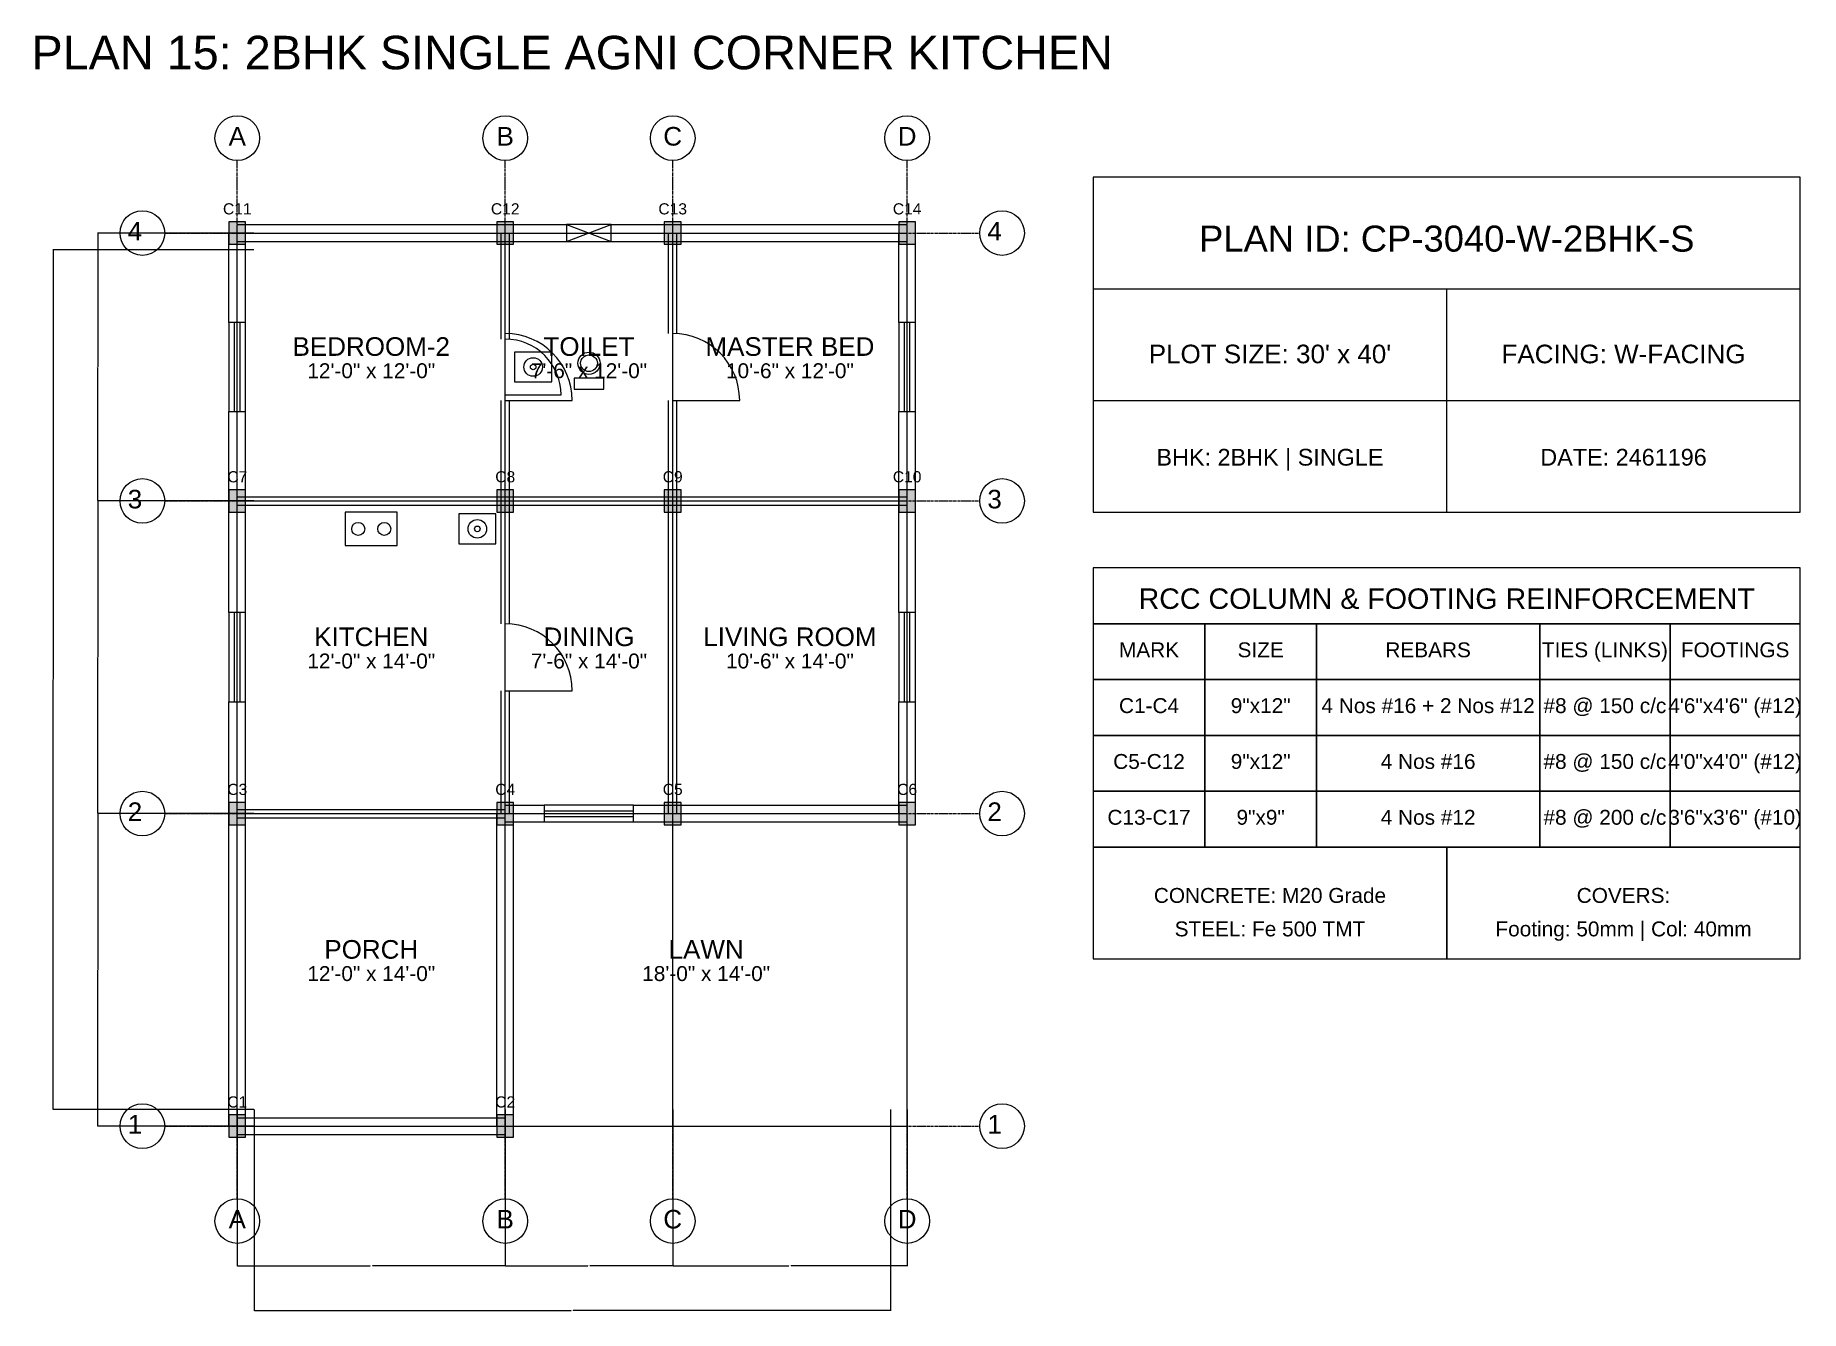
# Model space of a CAD drawing. Header units: inches. Extents: x -134 to 23580, y -99 to 23207.
# Drawn here: x 9891 to 10840, y 2401 to 3086 of the extents above; entities that cross this region are included whole.
import ezdxf
from ezdxf.enums import TextEntityAlignment as Align

# ---------------------------------------------------------------- set-up
doc = ezdxf.new("R2010")
doc.units = ezdxf.units.IN
doc.header["$MEASUREMENT"] = 0
doc.linetypes.add('CENTER', pattern=[2, 1.25, -0.25, 0.25, -0.25])
for name, color, linetype in [('A-COL-HATCH', 251, 'Continuous'), ('A-COLUMN', 1, 'Continuous'), ('A-DIM', 5, 'Continuous'), ('A-DOOR', 30, 'Continuous'), ('A-FIXTURE', 8, 'Continuous'), ('A-TEXT', 2, 'Continuous'), ('A-WALL-EXT', 7, 'Continuous'), ('A-WALL-INT', 9, 'Continuous'), ('A-WINDOW', 4, 'Continuous'), ('S-BEAM-FRAMING', 2, 'Continuous'), ('S-BUBBLE', 4, 'Continuous'), ('S-GRID-CENTER', 8, 'CENTER'), ('S-TABLE', 7, 'Continuous'), ('S-TEXT', 3, 'Continuous')]:
    doc.layers.add(name, color=color, linetype=linetype)
doc.styles.get("Standard").update_dxf_attribs({"font": 'arial.ttf'})
doc.dimstyles.get("Standard").update_dxf_attribs({"dimtxt": 0.18, "dimasz": 0.18, "dimexe": 0.18, "dimexo": 0.0625, "dimgap": 0.09, "dimtad": 0, "dimtih": 1, "dimtoh": 1, "dimdec": 4, "dimzin": 0, "dimdsep": 46, "dimtxsty": 'Standard', "dimcen": 0.09, "dimadec": 0, "dimazin": 0, "dimtfac": 1, "dimtdec": 4, "dimtofl": 0, "dimtmove": 0, "dimatfit": 3, "dimfxl": 1, "dimtolj": 1, "dimtzin": 0, "dimarcsym": 0})

msp = doc.modelspace()

# ---------------------------------------------------------------- texts
at = {"layer": 'A-TEXT'}
for s, height, p in [('PLAN 15: 2BHK SINGLE AGNI CORNER KITCHEN', 18, (10180, 3068)), ('C11', 6, (10000, 2990)), ('C12', 6, (10144, 2990)), ('C13', 6, (10234, 2990)), ('C14', 6, (10360, 2990)), ('PLAN ID: CP-3040-W-2BHK-S', 14, (10650, 2970)), ('BEDROOM-2', 10, (10072, 2914)), ('TOILET', 10, (10189, 2914)), ('MASTER BED', 10, (10297, 2914)), ("PLOT SIZE: 30' x 40'", 10, (10555, 2910)), ('FACING: W-FACING', 10, (10745, 2910)), ('12\'-0" x 12\'-0"', 8, (10072, 2902)), ('7\'-6" x 12\'-0"', 8, (10189, 2902)), ('10\'-6" x 12\'-0"', 8, (10297, 2902)), ('BHK: 2BHK | SINGLE', 9, (10555, 2855)), ('DATE: 2461196', 9, (10745, 2855)), ('C7', 6, (10000, 2846)), ('C8', 6, (10144, 2846)), ('C9', 6, (10234, 2846)), ('C10', 6, (10360, 2846)), ('KITCHEN', 10, (10072, 2758)), ('DINING', 10, (10189, 2758)), ('LIVING ROOM', 10, (10297, 2758)), ('12\'-0" x 14\'-0"', 8, (10072, 2746)), ('7\'-6" x 14\'-0"', 8, (10189, 2746)), ('10\'-6" x 14\'-0"', 8, (10297, 2746)), ('C3', 6, (10000, 2678)), ('C4', 6, (10144, 2678)), ('C5', 6, (10234, 2678)), ('C6', 6, (10360, 2678)), ('PORCH', 10, (10072, 2590)), ('LAWN', 10, (10252, 2590)), ('12\'-0" x 14\'-0"', 8, (10072, 2578)), ('18\'-0" x 14\'-0"', 8, (10252, 2578)), ('C1', 6, (10000, 2510)), ('C2', 6, (10144, 2510))]:
    msp.add_text(s, height=height, dxfattribs=at).set_placement(p, align=Align.CENTER)
at = {"layer": 'S-TEXT'}
for s, height, p in [('A', 10, (10000, 3027)), ('B', 10, (10144, 3027)), ('C', 10, (10234, 3027)), ('D', 10, (10360, 3027)), ('4', 10, (9945, 2976)), ('4', 10, (10407, 2976)), ('3', 10, (9945, 2832)), ('3', 10, (10407, 2832)), ('RCC COLUMN & FOOTING REINFORCEMENT', 11, (10650, 2778)), ('MARK', 8, (10490, 2752)), ('SIZE', 8, (10550, 2752)), ('REBARS', 8, (10640, 2752)), ('TIES (LINKS)', 8, (10735, 2752)), ('FOOTINGS', 8, (10805, 2752)), ('C1-C4', 8, (10490, 2722)), ('9"x12"', 8, (10550, 2722)), ('4 Nos #16 + 2 Nos #12', 8, (10640, 2722)), ('#8 @ 150 c/c', 8, (10735, 2722)), ('4\'6"x4\'6" (#12)', 8, (10805, 2722)), ('C5-C12', 8, (10490, 2692)), ('9"x12"', 8, (10550, 2692)), ('4 Nos #16', 8, (10640, 2692)), ('#8 @ 150 c/c', 8, (10735, 2692)), ('4\'0"x4\'0" (#12)', 8, (10805, 2692)), ('2', 10, (9945, 2664)), ('2', 10, (10407, 2664)), ('C13-C17', 8, (10490, 2662)), ('9"x9"', 8, (10550, 2662)), ('4 Nos #12', 8, (10640, 2662)), ('#8 @ 200 c/c', 8, (10735, 2662)), ('3\'6"x3\'6" (#10)', 8, (10805, 2662)), ('CONCRETE: M20 Grade', 8, (10555, 2620)), ('COVERS:', 8, (10745, 2620)), ('STEEL: Fe 500 TMT', 8, (10555, 2602)), ('Footing: 50mm | Col: 40mm', 8, (10745, 2602)), ('1', 10, (9945, 2496)), ('1', 10, (10407, 2496)), ('A', 10, (10000, 2445)), ('B', 10, (10144, 2445)), ('C', 10, (10234, 2445)), ('D', 10, (10360, 2445))]:
    msp.add_text(s, height=height, dxfattribs=at).set_placement(p, align=Align.CENTER)

# ---------------------------------------------------------------- blocks, each defined once
blk = doc.blocks.new('*D163')
at = {"layer": 'A-DIM', "color": 0, "lineweight": -2, "transparency": 16777216}
for p, q in [((10000, 2508.94), (10000, 2424.82)), ((10144, 2508.94), (10144, 2424.82)), ((10000.18, 2425), (10071.41, 2425)), ((10143.82, 2425), (10072.59, 2425))]:
    blk.add_line(p, q, dxfattribs=at)
at = {"layer": 'A-DIM', "color": 0, "transparency": 16777216}
for points in [[(10000.18, 2425.03), (10000.18, 2424.97), (10000, 2425)], [(10143.82, 2425.03), (10143.82, 2424.97), (10144, 2425)]]:
    blk.add_solid(points, dxfattribs=at)
at = {"layer": 'Defpoints', "color": 0, "transparency": 16777216}
for p in [(10000, 2509), (10144, 2509), (10144, 2425)]:
    blk.add_point(p, dxfattribs=at)
at = {"layer": 'A-DIM', "color": 0, "transparency": 16777216, "insert": (10072, 2425), "char_height": 0.18, "attachment_point": 5}
blk.add_mtext('\\A1;144.0000', dxfattribs=at)
blk = doc.blocks.new('*D164')
at = {"layer": 'A-DIM', "color": 0, "lineweight": -2, "transparency": 16777216}
for p, q in [((10144, 2508.94), (10144, 2424.82)), ((10234, 2508.94), (10234, 2424.82)), ((10144.18, 2425), (10188.47, 2425)), ((10233.82, 2425), (10189.53, 2425))]:
    blk.add_line(p, q, dxfattribs=at)
at = {"layer": 'A-DIM', "color": 0, "transparency": 16777216}
for points in [[(10144.18, 2425.03), (10144.18, 2424.97), (10144, 2425)], [(10233.82, 2425.03), (10233.82, 2424.97), (10234, 2425)]]:
    blk.add_solid(points, dxfattribs=at)
at = {"layer": 'Defpoints', "color": 0, "transparency": 16777216}
for p in [(10144, 2509), (10234, 2509), (10234, 2425)]:
    blk.add_point(p, dxfattribs=at)
at = {"layer": 'A-DIM', "color": 0, "transparency": 16777216, "insert": (10189, 2425), "char_height": 0.18, "attachment_point": 5}
blk.add_mtext('\\A1;90.0000', dxfattribs=at)
blk = doc.blocks.new('*D165')
at = {"layer": 'A-DIM', "color": 0, "lineweight": -2, "transparency": 16777216}
for p, q in [((10234, 2508.94), (10234, 2424.82)), ((10360, 2508.94), (10360, 2424.82)), ((10234.18, 2425), (10296.41, 2425)), ((10359.82, 2425), (10297.59, 2425))]:
    blk.add_line(p, q, dxfattribs=at)
at = {"layer": 'A-DIM', "color": 0, "transparency": 16777216}
for points in [[(10234.18, 2425.03), (10234.18, 2424.97), (10234, 2425)], [(10359.82, 2425.03), (10359.82, 2424.97), (10360, 2425)]]:
    blk.add_solid(points, dxfattribs=at)
at = {"layer": 'Defpoints', "color": 0, "transparency": 16777216}
for p in [(10234, 2509), (10360, 2509), (10360, 2425)]:
    blk.add_point(p, dxfattribs=at)
at = {"layer": 'A-DIM', "color": 0, "transparency": 16777216, "insert": (10297, 2425), "char_height": 0.18, "attachment_point": 5}
blk.add_mtext('\\A1;126.0000', dxfattribs=at)
blk = doc.blocks.new('*D166')
at = {"layer": 'A-DIM', "color": 0, "lineweight": -2, "transparency": 16777216}
for p, q in [((10009, 2508.94), (10009, 2400.82)), ((10351, 2508.94), (10351, 2400.82)), ((10009.18, 2401), (10179.4, 2401)), ((10350.82, 2401), (10180.6, 2401))]:
    blk.add_line(p, q, dxfattribs=at)
at = {"layer": 'A-DIM', "color": 0, "transparency": 16777216}
for points in [[(10009.18, 2401.03), (10009.18, 2400.97), (10009, 2401)], [(10350.82, 2401.03), (10350.82, 2400.97), (10351, 2401)]]:
    blk.add_solid(points, dxfattribs=at)
at = {"layer": 'Defpoints', "color": 0, "transparency": 16777216}
for p in [(10009, 2509), (10351, 2509), (10351, 2401)]:
    blk.add_point(p, dxfattribs=at)
at = {"layer": 'A-DIM', "color": 0, "transparency": 16777216, "insert": (10180, 2401), "char_height": 0.18, "attachment_point": 5}
blk.add_mtext('\\A1;342.0000', dxfattribs=at)
blk = doc.blocks.new('*D167')
at = {"layer": 'A-DIM', "color": 0, "lineweight": -2, "transparency": 16777216}
for p, q in [((10008.94, 2668), (9924.82, 2668)), ((9925, 2667.82), (9925, 2584.18)), ((9925, 2500.18), (9925, 2583.82)), ((10008.94, 2500), (9924.82, 2500))]:
    blk.add_line(p, q, dxfattribs=at)
at = {"layer": 'A-DIM', "color": 0, "transparency": 16777216}
for points in [[(9924.97, 2667.82), (9925.03, 2667.82), (9925, 2668)], [(9924.97, 2500.18), (9925.03, 2500.18), (9925, 2500)]]:
    blk.add_solid(points, dxfattribs=at)
at = {"layer": 'Defpoints', "color": 0, "transparency": 16777216}
for p in [(9925, 2668), (10009, 2668), (10009, 2500)]:
    blk.add_point(p, dxfattribs=at)
at = {"layer": 'A-DIM', "color": 0, "transparency": 16777216, "insert": (9925, 2584), "char_height": 0.18, "attachment_point": 5}
blk.add_mtext('\\A1;168.0000', dxfattribs=at)
blk = doc.blocks.new('*D168')
at = {"layer": 'A-DIM', "color": 0, "lineweight": -2, "transparency": 16777216}
for p, q in [((10008.94, 2836), (9924.82, 2836)), ((9925, 2835.82), (9925, 2752.18)), ((9925, 2668.18), (9925, 2751.82)), ((10008.94, 2668), (9924.82, 2668))]:
    blk.add_line(p, q, dxfattribs=at)
at = {"layer": 'A-DIM', "color": 0, "transparency": 16777216}
for points in [[(9924.97, 2835.82), (9925.03, 2835.82), (9925, 2836)], [(9924.97, 2668.18), (9925.03, 2668.18), (9925, 2668)]]:
    blk.add_solid(points, dxfattribs=at)
at = {"layer": 'Defpoints', "color": 0, "transparency": 16777216}
for p in [(9925, 2836), (10009, 2836), (10009, 2668)]:
    blk.add_point(p, dxfattribs=at)
at = {"layer": 'A-DIM', "color": 0, "transparency": 16777216, "insert": (9925, 2752), "char_height": 0.18, "attachment_point": 5}
blk.add_mtext('\\A1;168.0000', dxfattribs=at)
blk = doc.blocks.new('*D169')
at = {"layer": 'A-DIM', "color": 0, "lineweight": -2, "transparency": 16777216}
for p, q in [((10008.94, 2980), (9924.82, 2980)), ((9925, 2979.82), (9925, 2908.18)), ((9925, 2836.18), (9925, 2907.82)), ((10008.94, 2836), (9924.82, 2836))]:
    blk.add_line(p, q, dxfattribs=at)
at = {"layer": 'A-DIM', "color": 0, "transparency": 16777216}
for points in [[(9924.97, 2979.82), (9925.03, 2979.82), (9925, 2980)], [(9924.97, 2836.18), (9925.03, 2836.18), (9925, 2836)]]:
    blk.add_solid(points, dxfattribs=at)
at = {"layer": 'Defpoints', "color": 0, "transparency": 16777216}
for p in [(9925, 2980), (10009, 2980), (10009, 2836)]:
    blk.add_point(p, dxfattribs=at)
at = {"layer": 'A-DIM', "color": 0, "transparency": 16777216, "insert": (9925, 2908), "char_height": 0.18, "attachment_point": 5}
blk.add_mtext('\\A1;144.0000', dxfattribs=at)
blk = doc.blocks.new('*D170')
at = {"layer": 'A-DIM', "color": 0, "lineweight": -2, "transparency": 16777216}
for p, q in [((10008.94, 2971), (9900.82, 2971)), ((9901, 2970.82), (9901, 2740.18)), ((9901, 2509.18), (9901, 2739.82)), ((10008.94, 2509), (9900.82, 2509))]:
    blk.add_line(p, q, dxfattribs=at)
at = {"layer": 'A-DIM', "color": 0, "transparency": 16777216}
for points in [[(9900.97, 2970.82), (9901.03, 2970.82), (9901, 2971)], [(9900.97, 2509.18), (9901.03, 2509.18), (9901, 2509)]]:
    blk.add_solid(points, dxfattribs=at)
at = {"layer": 'Defpoints', "color": 0, "transparency": 16777216}
for p in [(9901, 2971), (10009, 2971), (10009, 2509)]:
    blk.add_point(p, dxfattribs=at)
at = {"layer": 'A-DIM', "color": 0, "transparency": 16777216, "insert": (9901, 2740), "char_height": 0.18, "attachment_point": 5}
blk.add_mtext('\\A1;462.0000', dxfattribs=at)

# ---------------------------------------------------------------- dimensions: what is measured, and where the dimension line sits
at = {"layer": 'A-DIM'}
for base, p1, p2, picture, middle in [((9925, 2980), (10009, 2836), (10009, 2980), '*D169', (9925, 2908)), ((9901, 2971), (10009, 2509), (10009, 2971), '*D170', (9901, 2740)), ((9925, 2836), (10009, 2668), (10009, 2836), '*D168', (9925, 2752)), ((9925, 2668), (10009, 2500), (10009, 2668), '*D167', (9925, 2584))]:
    dim = msp.add_linear_dim(base=base, p1=p1, p2=p2, angle=90, dimstyle='Standard', dxfattribs=at)
    dim.commit()
    dim.dimension.update_dxf_attribs({"geometry": picture, "text_midpoint": middle})
for base, p1, p2, picture, middle in [((10144, 2425), (10000, 2509), (10144, 2509), '*D163', (10072, 2425)), ((10351, 2401), (10009, 2509), (10351, 2509), '*D166', (10180, 2401)), ((10234, 2425), (10144, 2509), (10234, 2509), '*D164', (10189, 2425)), ((10360, 2425), (10234, 2509), (10360, 2509), '*D165', (10297, 2425))]:
    dim = msp.add_linear_dim(base=base, p1=p1, p2=p2, dimstyle='Standard', dxfattribs=at)
    dim.commit()
    dim.dimension.update_dxf_attribs({"geometry": picture, "text_midpoint": middle})

# ---------------------------------------------------------------- linework, layer by layer
at = {"layer": 'A-COL-HATCH'}
for points in [[(9995.5, 2974), (10004.5, 2974), (9995.5, 2986), (10004.5, 2986)], [(10139.5, 2974), (10148.5, 2974), (10139.5, 2986), (10148.5, 2986)], [(10229.5, 2974), (10238.5, 2974), (10229.5, 2986), (10238.5, 2986)], [(10355.5, 2974), (10364.5, 2974), (10355.5, 2986), (10364.5, 2986)], [(9995.5, 2830), (10004.5, 2830), (9995.5, 2842), (10004.5, 2842)], [(10139.5, 2830), (10148.5, 2830), (10139.5, 2842), (10148.5, 2842)], [(10229.5, 2830), (10238.5, 2830), (10229.5, 2842), (10238.5, 2842)], [(10355.5, 2830), (10364.5, 2830), (10355.5, 2842), (10364.5, 2842)], [(9995.5, 2662), (10004.5, 2662), (9995.5, 2674), (10004.5, 2674)], [(10139.5, 2662), (10148.5, 2662), (10139.5, 2674), (10148.5, 2674)], [(10229.5, 2662), (10238.5, 2662), (10229.5, 2674), (10238.5, 2674)], [(10355.5, 2662), (10364.5, 2662), (10355.5, 2674), (10364.5, 2674)], [(9995.5, 2494), (10004.5, 2494), (9995.5, 2506), (10004.5, 2506)], [(10139.5, 2494), (10148.5, 2494), (10139.5, 2506), (10148.5, 2506)]]:
    msp.add_solid(points, dxfattribs=at)
at = {"layer": 'A-COLUMN'}
for points in [[(9995.5, 2974), (10004.5, 2974), (10004.5, 2986), (9995.5, 2986)], [(10139.5, 2974), (10148.5, 2974), (10148.5, 2986), (10139.5, 2986)], [(10229.5, 2974), (10238.5, 2974), (10238.5, 2986), (10229.5, 2986)], [(10355.5, 2974), (10364.5, 2974), (10364.5, 2986), (10355.5, 2986)], [(9995.5, 2830), (10004.5, 2830), (10004.5, 2842), (9995.5, 2842)], [(10139.5, 2830), (10148.5, 2830), (10148.5, 2842), (10139.5, 2842)], [(10229.5, 2830), (10238.5, 2830), (10238.5, 2842), (10229.5, 2842)], [(10355.5, 2830), (10364.5, 2830), (10364.5, 2842), (10355.5, 2842)], [(9995.5, 2662), (10004.5, 2662), (10004.5, 2674), (9995.5, 2674)], [(10139.5, 2662), (10148.5, 2662), (10148.5, 2674), (10139.5, 2674)], [(10229.5, 2662), (10238.5, 2662), (10238.5, 2674), (10229.5, 2674)], [(10355.5, 2662), (10364.5, 2662), (10364.5, 2674), (10355.5, 2674)], [(9995.5, 2494), (10004.5, 2494), (10004.5, 2506), (9995.5, 2506)], [(10139.5, 2494), (10148.5, 2494), (10148.5, 2506), (10139.5, 2506)]]:
    msp.add_lwpolyline(points, close=True, dxfattribs=at)
at = {"layer": 'A-DOOR'}
for p, q in [((10144, 2893), (10174, 2893)), ((10144, 2890), (10180, 2890)), ((10234, 2890), (10270, 2890)), ((10144, 2734), (10180, 2734))]:
    msp.add_line(p, q, dxfattribs=at)
for centre, radius in [((10144, 2890), 36), ((10144, 2893), 30), ((10234, 2890), 36), ((10144, 2734), 36)]:
    msp.add_arc(centre, radius, 0, 90, dxfattribs=at)
at = {"layer": 'A-FIXTURE'}
for points in [[(10149, 2900), (10169, 2900), (10169, 2916), (10149, 2916)], [(10181, 2896), (10197, 2896), (10197, 2902), (10181, 2902)], [(10058, 2812), (10086, 2812), (10086, 2830), (10058, 2830)], [(10119, 2813), (10139, 2813), (10139, 2829), (10119, 2829)]]:
    msp.add_lwpolyline(points, close=True, dxfattribs=at)
for centre, radius in [((10159, 2908), 5), ((10189, 2910), 6), ((10189, 2910), 4.5), ((10159, 2908), 1.5), ((10065, 2821), 3.5), ((10079, 2821), 3.5), ((10129, 2821), 5), ((10129, 2821), 1.5)]:
    msp.add_circle(centre, radius, dxfattribs=at)
at = {"layer": 'A-WALL-EXT'}
for p, q in [((9995.5, 2932), (9995.5, 2980)), ((10000, 2984.5), (10144, 2984.5)), ((10004.5, 2932), (10004.5, 2980)), ((10144, 2984.5), (10177, 2984.5)), ((10201, 2984.5), (10234, 2984.5)), ((10234, 2984.5), (10360, 2984.5)), ((10355.5, 2932), (10355.5, 2980)), ((10364.5, 2932), (10364.5, 2980)), ((10000, 2975.5), (10144, 2975.5)), ((10144, 2975.5), (10177, 2975.5)), ((10201, 2975.5), (10234, 2975.5)), ((10234, 2975.5), (10360, 2975.5)), ((10460, 2950), (10840, 2950)), ((10650, 2830), (10650, 2950)), ((10460, 2890), (10840, 2890)), ((9995.5, 2836), (9995.5, 2884)), ((10004.5, 2836), (10004.5, 2884)), ((10355.5, 2836), (10355.5, 2884)), ((10364.5, 2836), (10364.5, 2884)), ((9995.5, 2776), (9995.5, 2836)), ((10004.5, 2776), (10004.5, 2836)), ((10355.5, 2776), (10355.5, 2836)), ((10364.5, 2776), (10364.5, 2836)), ((9995.5, 2668), (9995.5, 2728)), ((10004.5, 2668), (10004.5, 2728)), ((10355.5, 2668), (10355.5, 2728)), ((10364.5, 2668), (10364.5, 2728)), ((9995.5, 2500), (9995.5, 2668)), ((10004.5, 2500), (10004.5, 2668)), ((10139.5, 2500), (10139.5, 2668)), ((10144, 2672.5), (10165, 2672.5)), ((10148.5, 2500), (10148.5, 2668)), ((10213, 2672.5), (10234, 2672.5)), ((10234, 2672.5), (10360, 2672.5)), ((10144, 2663.5), (10165, 2663.5)), ((10213, 2663.5), (10234, 2663.5)), ((10234, 2663.5), (10360, 2663.5)), ((10000, 2504.5), (10144, 2504.5)), ((10000, 2495.5), (10144, 2495.5))]:
    msp.add_line(p, q, dxfattribs=at)
msp.add_lwpolyline([(10460, 2830), (10840, 2830), (10840, 3010), (10460, 3010)], close=True, dxfattribs=at)
at = {"layer": 'A-WALL-INT'}
for p, q in [((10141.75, 2923), (10141.75, 2980)), ((10146.25, 2923), (10146.25, 2980)), ((10231.75, 2926), (10231.75, 2980)), ((10236.25, 2926), (10236.25, 2980)), ((10141.75, 2836), (10141.75, 2890)), ((10146.25, 2836), (10146.25, 2890)), ((10231.75, 2836), (10231.75, 2890)), ((10236.25, 2836), (10236.25, 2890)), ((10000, 2838.25), (10144, 2838.25)), ((10144, 2838.25), (10234, 2838.25)), ((10234, 2838.25), (10360, 2838.25)), ((10000, 2833.75), (10144, 2833.75)), ((10141.75, 2770), (10141.75, 2836)), ((10144, 2833.75), (10234, 2833.75)), ((10146.25, 2770), (10146.25, 2836)), ((10231.75, 2668), (10231.75, 2836)), ((10234, 2833.75), (10360, 2833.75)), ((10236.25, 2668), (10236.25, 2836)), ((10141.75, 2668), (10141.75, 2734)), ((10146.25, 2668), (10146.25, 2734)), ((10000, 2670.25), (10144, 2670.25)), ((10000, 2665.75), (10144, 2665.75))]:
    msp.add_line(p, q, dxfattribs=at)
at = {"layer": 'A-WINDOW'}
for p, q in [((10177, 2975.5), (10201, 2984.5)), ((10177, 2984.5), (10201, 2975.5)), ((9998.5, 2884), (9998.5, 2932)), ((10001.5, 2884), (10001.5, 2932)), ((10358.5, 2884), (10358.5, 2932)), ((10361.5, 2884), (10361.5, 2932)), ((9998.5, 2728), (9998.5, 2776)), ((10001.5, 2728), (10001.5, 2776)), ((10358.5, 2728), (10358.5, 2776)), ((10361.5, 2728), (10361.5, 2776)), ((10165, 2669.5), (10213, 2669.5)), ((10165, 2666.5), (10213, 2666.5))]:
    msp.add_line(p, q, dxfattribs=at)
for points in [[(10177, 2975.5), (10201, 2975.5), (10201, 2984.5), (10177, 2984.5)], [(9995.5, 2884), (10004.5, 2884), (10004.5, 2932), (9995.5, 2932)], [(10355.5, 2884), (10364.5, 2884), (10364.5, 2932), (10355.5, 2932)], [(9995.5, 2728), (10004.5, 2728), (10004.5, 2776), (9995.5, 2776)], [(10355.5, 2728), (10364.5, 2728), (10364.5, 2776), (10355.5, 2776)], [(10165, 2663.5), (10213, 2663.5), (10213, 2672.5), (10165, 2672.5)]]:
    msp.add_lwpolyline(points, close=True, dxfattribs=at)
at = {"layer": 'S-BEAM-FRAMING'}
for p, q in [((10000, 2500), (10000, 2980)), ((10000, 2980), (10360, 2980)), ((10144, 2500), (10144, 2980)), ((10234, 2500), (10234, 2980)), ((10360, 2500), (10360, 2980)), ((10000, 2836), (10360, 2836)), ((10000, 2668), (10360, 2668)), ((10000, 2500), (10360, 2500))]:
    msp.add_line(p, q, dxfattribs=at)
at = {"layer": 'S-BUBBLE'}
for centre in [(10000, 3031), (10144, 3031), (10234, 3031), (10360, 3031), (9949, 2980), (10411, 2980), (9949, 2836), (10411, 2836), (9949, 2668), (10411, 2668), (9949, 2500), (10411, 2500), (10000, 2449), (10144, 2449), (10234, 2449), (10360, 2449)]:
    msp.add_circle(centre, 12, dxfattribs=at)
at = {"layer": 'S-GRID-CENTER'}
for p, q in [((10000, 2461), (10000, 3019)), ((10144, 2461), (10144, 3019)), ((10234, 2461), (10234, 3019)), ((10360, 2461), (10360, 3019)), ((9961, 2980), (10399, 2980)), ((9961, 2836), (10399, 2836)), ((9961, 2668), (10399, 2668)), ((9961, 2500), (10399, 2500))]:
    msp.add_line(p, q, dxfattribs=at)
at = {"layer": 'S-TABLE'}
for points in [[(10460, 2770), (10840, 2770), (10840, 2800), (10460, 2800)], [(10460, 2740), (10520, 2740), (10520, 2770), (10460, 2770)], [(10520, 2740), (10580, 2740), (10580, 2770), (10520, 2770)], [(10580, 2740), (10700, 2740), (10700, 2770), (10580, 2770)], [(10700, 2740), (10770, 2740), (10770, 2770), (10700, 2770)], [(10770, 2740), (10840, 2740), (10840, 2770), (10770, 2770)], [(10460, 2710), (10520, 2710), (10520, 2740), (10460, 2740)], [(10520, 2710), (10580, 2710), (10580, 2740), (10520, 2740)], [(10580, 2710), (10700, 2710), (10700, 2740), (10580, 2740)], [(10700, 2710), (10770, 2710), (10770, 2740), (10700, 2740)], [(10770, 2710), (10840, 2710), (10840, 2740), (10770, 2740)], [(10460, 2680), (10520, 2680), (10520, 2710), (10460, 2710)], [(10520, 2680), (10580, 2680), (10580, 2710), (10520, 2710)], [(10580, 2680), (10700, 2680), (10700, 2710), (10580, 2710)], [(10700, 2680), (10770, 2680), (10770, 2710), (10700, 2710)], [(10770, 2680), (10840, 2680), (10840, 2710), (10770, 2710)], [(10460, 2650), (10520, 2650), (10520, 2680), (10460, 2680)], [(10520, 2650), (10580, 2650), (10580, 2680), (10520, 2680)], [(10580, 2650), (10700, 2650), (10700, 2680), (10580, 2680)], [(10700, 2650), (10770, 2650), (10770, 2680), (10700, 2680)], [(10770, 2650), (10840, 2650), (10840, 2680), (10770, 2680)], [(10460, 2590), (10650, 2590), (10650, 2650), (10460, 2650)], [(10650, 2590), (10840, 2590), (10840, 2650), (10650, 2650)]]:
    msp.add_lwpolyline(points, close=True, dxfattribs=at)

msp.set_redraw_order([(e.dxf.handle, doc.entitydb.next_handle()) for e in msp.query("TEXT MTEXT ATTDEF DIMENSION ARC_DIMENSION")])  # texts and dimensions are drawn at this point

doc.saveas('drawing.dxf')
